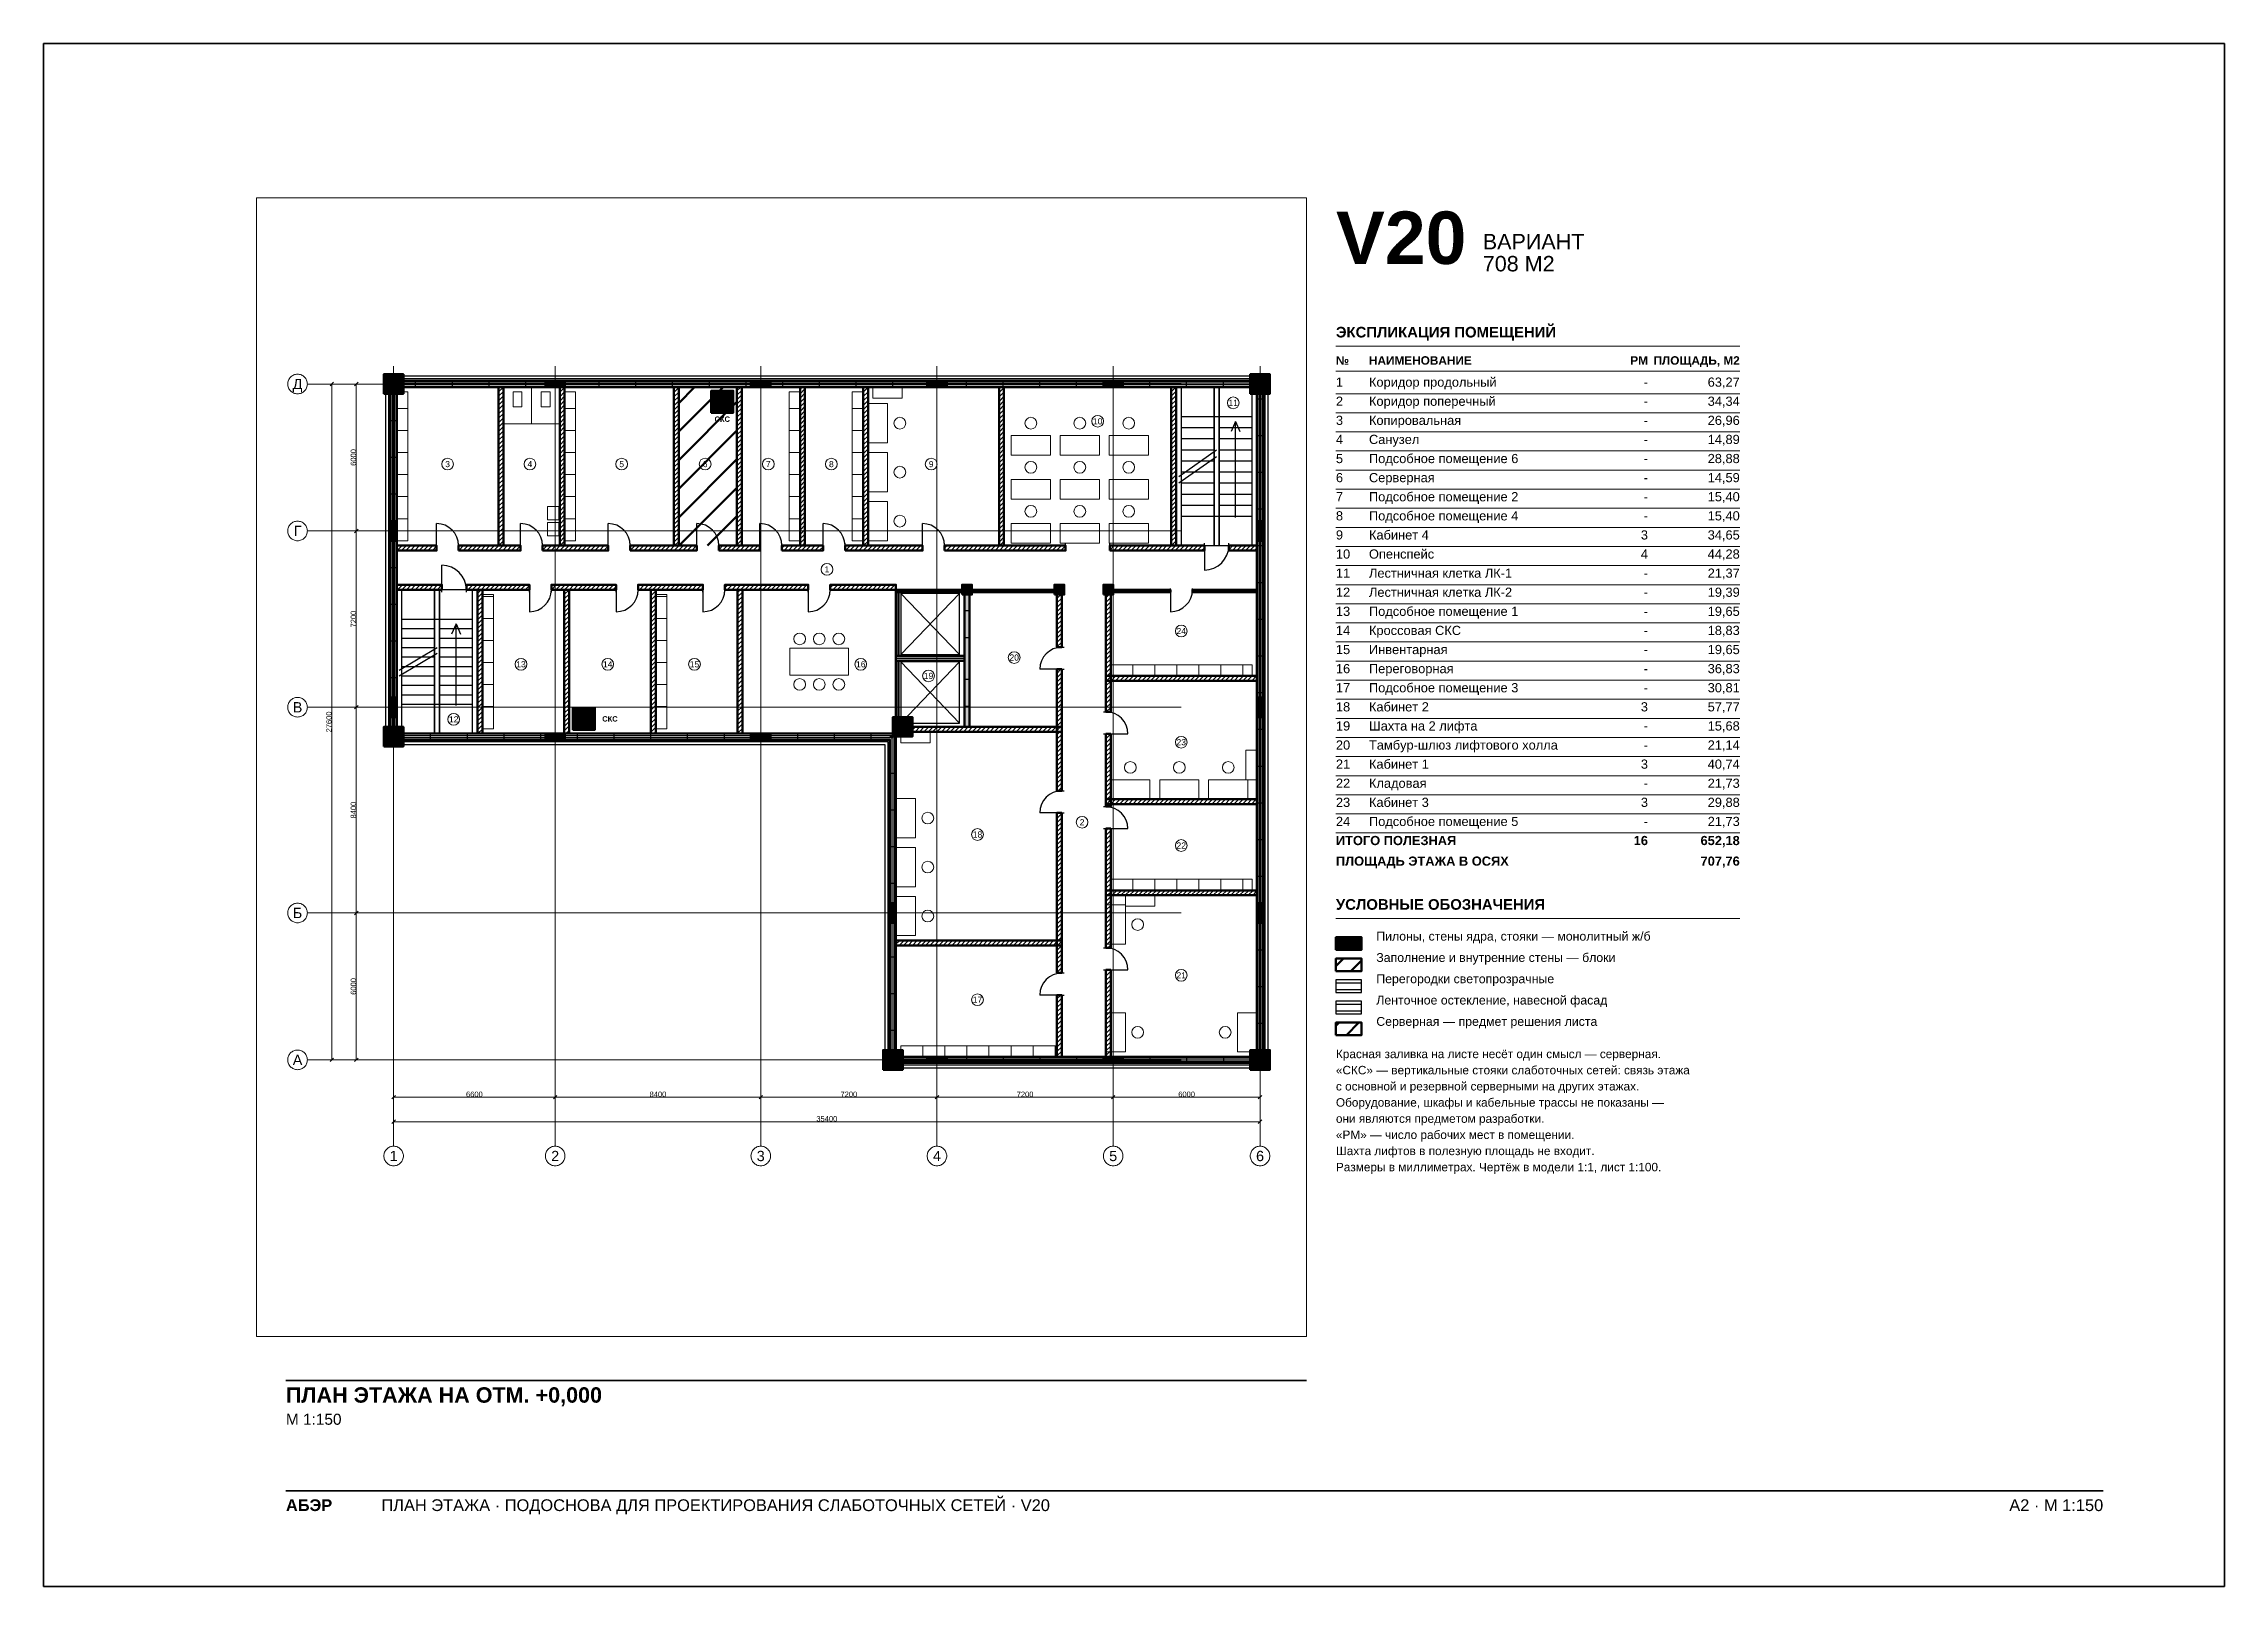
# Paper-space layout 'A2-1-100' of a CAD drawing. Header units: millimetres. Extents: x 0 to 594, y 0 to 420.
# The model-space entities are those that its viewports show. They can reach past a viewport. Long polylines and large blocks are cut down to what shows.
import ezdxf
from ezdxf.enums import TextEntityAlignment as Align

# ---------------------------------------------------------------- set-up
doc = ezdxf.new("R2010")
doc.units = ezdxf.units.MM
doc.linetypes.add('CENTER2', pattern=[2.541, 1.587, -0.318, 0.318, -0.318])
for name, color, linetype, lineweight in [('A-ANNO-LEGEND', 7, 'CONTINUOUS', 18), ('A-ANNO-NOTES', 8, 'CONTINUOUS', 13), ('A-ANNO-ROOM', 7, 'CONTINUOUS', 18), ('A-ANNO-TABLE', 7, 'CONTINUOUS', 18), ('A-DIMS', 8, 'CONTINUOUS', 13), ('A-DOOR', 3, 'CONTINUOUS', 25), ('A-ELEV', 7, 'CONTINUOUS', 25), ('A-FACADE-PANEL', 8, 'CONTINUOUS', 25), ('A-FURN', 8, 'CONTINUOUS', 18), ('A-GLAZ-RIBBON', 5, 'CONTINUOUS', 25), ('A-GRID', 8, 'CENTER2', 13), ('A-HATCH', 9, 'CONTINUOUS', 9), ('A-OUTLINE', 7, 'CONTINUOUS', 50), ('A-SANI', 8, 'CONTINUOUS', 18), ('A-STAIR', 7, 'CONTINUOUS', 25), ('A-TITLE', 7, 'CONTINUOUS', 35), ('A-VIEWPORT', 8, 'CONTINUOUS', 9), ('A-WALL-BLOCK', 9, 'CONTINUOUS', 50), ('A-WALL-GLASS', 4, 'CONTINUOUS', 25), ('A-WALL-RC', 7, 'CONTINUOUS', 50), ('E-SCS-RISER', 1, 'CONTINUOUS', 50), ('E-SERVER-ROOM', 1, 'CONTINUOUS', 50)]:
    doc.layers.add(name, color=color, linetype=linetype, lineweight=lineweight)
doc.styles.add('Arial', font='arial.ttf')
doc.styles.add('Arial-Bold', font='arialbd.ttf')
doc.styles.get("Standard").update_dxf_attribs({"font": 'arial.ttf'})

psp = doc.layouts.new('A2-1-100')

# ---------------------------------------------------------------- texts
at = {"layer": 'A-ANNO-LEGEND'}
for s, height, style, p in [('УСЛОВНЫЕ ОБОЗНАЧЕНИЯ', 2.9, 'Arial-Bold', (352, 184.2)), ('Пилоны, стены ядра, стояки — монолитный ж/б', 2.4, 'Arial', (363, 175.8)), ('Заполнение и внутренние стены — блоки', 2.4, 'Arial', (363, 170)), ('Перегородки светопрозрачные', 2.4, 'Arial', (363, 164.2)), ('Ленточное остекление, навесной фасад', 2.4, 'Arial', (363, 158.4)), ('Серверная — предмет решения листа', 2.4, 'Arial', (363, 152.6))]:
    psp.add_text(s, height=height, dxfattribs=dict(at, style=style)).set_placement(p)
at = {"layer": 'A-ANNO-NOTES', "style": 'Arial'}
for s, p in [('Красная заливка на листе несёт один смысл — серверная.', (352, 143.8)), ('«СКС» — вертикальные стояки слаботочных сетей: связь этажа', (352, 139.4)), ('с основной и резервной серверными на других этажах.', (352, 135)), ('Оборудование, шкафы и кабельные трассы не показаны —', (352, 130.6)), ('они являются предметом разработки.', (352, 126.2)), ('«РМ» — число рабочих мест в помещении.', (352, 121.8)), ('Шахта лифтов в полезную площадь не входит.', (352, 117.4)), ('Размеры в миллиметрах. Чертёж в модели 1:1, лист 1:100.', (352, 113))]:
    psp.add_text(s, height=2.3, dxfattribs=at).set_placement(p)
at = {"layer": 'A-ANNO-TABLE'}
for s, height, style, p in [('ЭКСПЛИКАЦИЯ ПОМЕЩЕНИЙ', 2.9, 'Arial-Bold', (352, 340)), ('№', 2.3, 'Arial-Bold', (352, 332.6)), ('НАИМЕНОВАНИЕ', 2.3, 'Arial-Bold', (361, 332.6)), ('1', 2.5, 'Arial', (352, 326.6)), ('Коридор продольный', 2.5, 'Arial', (361, 326.6)), ('2', 2.5, 'Arial', (352, 321.4)), ('Коридор поперечный', 2.5, 'Arial', (361, 321.4)), ('3', 2.5, 'Arial', (352, 316.2)), ('Копировальная', 2.5, 'Arial', (361, 316.2)), ('4', 2.5, 'Arial', (352, 311)), ('Санузел', 2.5, 'Arial', (361, 311)), ('5', 2.5, 'Arial', (352, 305.8)), ('6', 2.5, 'Arial', (352, 300.6)), ('Серверная', 2.5, 'Arial', (361, 300.6)), ('Подсобное помещение 6', 2.5, 'Arial', (361, 305.8)), ('7', 2.5, 'Arial', (352, 295.4)), ('Подсобное помещение 2', 2.5, 'Arial', (361, 295.4)), ('8', 2.5, 'Arial', (352, 290.2)), ('Подсобное помещение 4', 2.5, 'Arial', (361, 290.2)), ('9', 2.5, 'Arial', (352, 285)), ('Кабинет 4', 2.5, 'Arial', (361, 285)), ('10', 2.5, 'Arial', (352, 279.8)), ('Опенспейс', 2.5, 'Arial', (361, 279.8)), ('11', 2.5, 'Arial', (352, 274.6)), ('Лестничная клетка ЛК-1', 2.5, 'Arial', (361, 274.6)), ('12', 2.5, 'Arial', (352, 269.4)), ('Лестничная клетка ЛК-2', 2.5, 'Arial', (361, 269.4)), ('13', 2.5, 'Arial', (352, 264.2)), ('14', 2.5, 'Arial', (352, 259)), ('Подсобное помещение 1', 2.5, 'Arial', (361, 264.2)), ('Кроссовая СКС', 2.5, 'Arial', (361, 259)), ('15', 2.5, 'Arial', (352, 253.8)), ('Инвентарная', 2.5, 'Arial', (361, 253.8)), ('16', 2.5, 'Arial', (352, 248.6)), ('Переговорная', 2.5, 'Arial', (361, 248.6)), ('17', 2.5, 'Arial', (352, 243.4)), ('Подсобное помещение 3', 2.5, 'Arial', (361, 243.4)), ('18', 2.5, 'Arial', (352, 238.2)), ('Кабинет 2', 2.5, 'Arial', (361, 238.2)), ('19', 2.5, 'Arial', (352, 233)), ('Шахта на 2 лифта', 2.5, 'Arial', (361, 233)), ('20', 2.5, 'Arial', (352, 227.8)), ('Тамбур-шлюз лифтового холла', 2.5, 'Arial', (361, 227.8)), ('21', 2.5, 'Arial', (352, 222.6)), ('22', 2.5, 'Arial', (352, 217.4)), ('Кабинет 1', 2.5, 'Arial', (361, 222.6)), ('Кладовая', 2.5, 'Arial', (361, 217.4)), ('23', 2.5, 'Arial', (352, 212.2)), ('Кабинет 3', 2.5, 'Arial', (361, 212.2)), ('24', 2.5, 'Arial', (352, 207)), ('Подсобное помещение 5', 2.5, 'Arial', (361, 207)), ('ИТОГО ПОЛЕЗНАЯ', 2.5, 'Arial-Bold', (352, 201.8)), ('ПЛОЩАДЬ ЭТАЖА В ОСЯХ', 2.5, 'Arial-Bold', (352, 196.2))]:
    psp.add_text(s, height=height, dxfattribs=dict(at, style=style)).set_placement(p)
for s, height, style, p in [('РМ', 2.3, 'Arial-Bold', (437, 332.6)), ('ПЛОЩАДЬ, М2', 2.3, 'Arial-Bold', (462, 332.6)), ('-', 2.5, 'Arial', (437, 326.6)), ('63,27', 2.5, 'Arial', (462, 326.6)), ('-', 2.5, 'Arial', (437, 321.4)), ('34,34', 2.5, 'Arial', (462, 321.4)), ('-', 2.5, 'Arial', (437, 316.2)), ('26,96', 2.5, 'Arial', (462, 316.2)), ('-', 2.5, 'Arial', (437, 311)), ('14,89', 2.5, 'Arial', (462, 311)), ('-', 2.5, 'Arial', (437, 305.8)), ('28,88', 2.5, 'Arial', (462, 305.8)), ('14,59', 2.5, 'Arial', (462, 300.6)), ('-', 2.5, 'Arial', (437, 300.6)), ('15,40', 2.5, 'Arial', (462, 295.4)), ('-', 2.5, 'Arial', (437, 295.4)), ('-', 2.5, 'Arial', (437, 290.2)), ('15,40', 2.5, 'Arial', (462, 290.2)), ('3', 2.5, 'Arial', (437, 285)), ('34,65', 2.5, 'Arial', (462, 285)), ('4', 2.5, 'Arial', (437, 279.8)), ('44,28', 2.5, 'Arial', (462, 279.8)), ('-', 2.5, 'Arial', (437, 274.6)), ('21,37', 2.5, 'Arial', (462, 274.6)), ('-', 2.5, 'Arial', (437, 269.4)), ('19,39', 2.5, 'Arial', (462, 269.4)), ('-', 2.5, 'Arial', (437, 264.2)), ('19,65', 2.5, 'Arial', (462, 264.2)), ('18,83', 2.5, 'Arial', (462, 259)), ('-', 2.5, 'Arial', (437, 259)), ('19,65', 2.5, 'Arial', (462, 253.8)), ('-', 2.5, 'Arial', (437, 253.8)), ('-', 2.5, 'Arial', (437, 248.6)), ('36,83', 2.5, 'Arial', (462, 248.6)), ('-', 2.5, 'Arial', (437, 243.4)), ('30,81', 2.5, 'Arial', (462, 243.4)), ('3', 2.5, 'Arial', (437, 238.2)), ('57,77', 2.5, 'Arial', (462, 238.2)), ('-', 2.5, 'Arial', (437, 233)), ('15,68', 2.5, 'Arial', (462, 233)), ('-', 2.5, 'Arial', (437, 227.8)), ('21,14', 2.5, 'Arial', (462, 227.8)), ('3', 2.5, 'Arial', (437, 222.6)), ('40,74', 2.5, 'Arial', (462, 222.6)), ('21,73', 2.5, 'Arial', (462, 217.4)), ('3', 2.5, 'Arial', (437, 212.2)), ('-', 2.5, 'Arial', (437, 217.4)), ('29,88', 2.5, 'Arial', (462, 212.2)), ('-', 2.5, 'Arial', (437, 207)), ('21,73', 2.5, 'Arial', (462, 207)), ('16', 2.5, 'Arial-Bold', (437, 201.8)), ('652,18', 2.5, 'Arial-Bold', (462, 201.8)), ('707,76', 2.5, 'Arial-Bold', (462, 196.2))]:
    psp.add_text(s, height=height, dxfattribs=dict(at, style=style)).set_placement(p, align=Align.RIGHT)
at = {"layer": 'A-TITLE'}
for s, height, style, p in [('V20', 14.3, 'Arial-Bold', (352, 360)), ('ВАРИАНТ', 4.2, 'Arial', (392, 364)), ('708 М2', 4.2, 'Arial', (392, 358)), ('ПЛАН ЭТАЖА НА ОТМ. +0,000', 4.2, 'Arial-Bold', (66, 50)), ('М 1:150', 3, 'Arial', (66, 44)), ('ПЛАН ЭТАЖА · ПОДОСНОВА ДЛЯ ПРОЕКТИРОВАНИЯ СЛАБОТОЧНЫХ СЕТЕЙ · V20', 3.2, 'Arial', (92, 20.5)), ('АБЭР', 3.2, 'Arial-Bold', (66, 20.5))]:
    psp.add_text(s, height=height, dxfattribs=dict(at, style=style)).set_placement(p)
at = {"layer": 'A-TITLE', "style": 'Arial'}
psp.add_text('A2 · М 1:150', height=3.2, dxfattribs=at).set_placement((561, 20.5), align=Align.RIGHT)

msp = doc.modelspace()

# ---------------------------------------------------------------- texts
at = {"layer": 'A-ANNO-ROOM'}
for s, p in [('11', (34305, 26830)), ('10', (28766, 26080)), ('3', (2205, 24330)), ('4', (5568, 24330)), ('5', (9318, 24330)), ('6', (12728, 24330)), ('7', (15307, 24330)), ('8', (17885, 24330)), ('9', (21964, 24330)), ('1', (17705, 20030)), ('24', (32180, 17511)), ('13', (5205, 16155)), ('14', (8749, 16155)), ('15', (12292, 16155)), ('16', (19086, 16155)), ('20', (25355, 16430)), ('19', (21855, 15680)), ('12', (2455, 13905)), ('23', (32180, 12972)), ('2', (28130, 9705)), ('18', (23855, 9203)), ('22', (32180, 8753)), ('21', (32180, 3455)), ('17', (23855, 2455))]:
    msp.add_text(s, height=250, dxfattribs=at).set_placement(p, align=Align.MIDDLE_CENTER)
at = {"layer": 'A-DIMS'}
for s, p in [('6000', (-1645, 24600)), ('7200', (-1645, 18000)), ('27600', (-2645, 13800)), ('8400', (-1645, 10200)), ('6000', (-1645, 3000))]:
    msp.add_text(s, height=220, rotation=90, dxfattribs=at).set_placement(p, align=Align.MIDDLE_CENTER)
for s, p in [('6600', (3300, -1405)), ('8400', (10800, -1405)), ('7200', (18600, -1405)), ('7200', (25800, -1405)), ('6000', (32400, -1405)), ('35400', (17700, -2405))]:
    msp.add_text(s, height=220, dxfattribs=at).set_placement(p, align=Align.MIDDLE_CENTER)
at = {"layer": 'A-GRID'}
for s, p in [('Д', (-3925, 27600)), ('Г', (-3925, 21600)), ('В', (-3925, 14400)), ('Б', (-3925, 6000)), ('А', (-3925, 0)), ('1', (0, -3925)), ('2', (6600, -3925)), ('3', (15000, -3925)), ('4', (22200, -3925)), ('5', (29400, -3925)), ('6', (35400, -3925))]:
    msp.add_text(s, height=420, dxfattribs=at).set_placement(p, align=Align.MIDDLE_CENTER)
at = {"layer": 'E-SCS-RISER', "style": 'Arial-Bold'}
for p in [(13427, 26165), (8839, 13925)]:
    msp.add_text('СКС', height=220, dxfattribs=at).set_placement(p, align=Align.MIDDLE_CENTER)

# ---------------------------------------------------------------- hatches: boundary and pattern name
at = {"layer": 'A-HATCH'}
h = msp.add_hatch(dxfattribs=at)
h.set_pattern_fill('ANSI31', scale=40)
h.paths.add_polyline_path([(4288, 21000), (4488, 21000), (4488, 27475), (4488, 27475), (4288, 27475), (4288, 27475)])
h = msp.add_hatch(dxfattribs=at)
h.set_pattern_fill('ANSI31', scale=40)
h.paths.add_polyline_path([(6788, 21000), (6988, 21000), (6988, 27475), (6988, 27475), (6788, 27475), (6788, 27475)])
h = msp.add_hatch(dxfattribs=at)
h.set_pattern_fill('ANSI31', scale=40)
h.paths.add_polyline_path([(11448, 21000), (11648, 21000), (11648, 27475), (11648, 27475), (11448, 27475), (11448, 27475)])
h = msp.add_hatch(dxfattribs=at)
h.set_pattern_fill('ANSI31', scale=40)
h.paths.add_polyline_path([(14027, 21000), (14227, 21000), (14227, 27475), (14227, 27475), (14027, 27475), (14027, 27475)])
h = msp.add_hatch(dxfattribs=at)
h.set_pattern_fill('ANSI31', scale=40)
h.paths.add_polyline_path([(16605, 21000), (16805, 21000), (16805, 27475), (16805, 27475), (16605, 27475), (16605, 27475)])
h = msp.add_hatch(dxfattribs=at)
h.set_pattern_fill('ANSI31', scale=40)
h.paths.add_polyline_path([(19184, 21000), (19384, 21000), (19384, 27475), (19384, 27475), (19184, 27475), (19184, 27475)])
h = msp.add_hatch(dxfattribs=at)
h.set_pattern_fill('ANSI31', scale=40)
h.paths.add_polyline_path([(24736, 21000), (24936, 21000), (24936, 27475), (24936, 27475), (24736, 27475), (24736, 27475)])
h = msp.add_hatch(dxfattribs=at)
h.set_pattern_fill('ANSI31', scale=40)
h.paths.add_polyline_path([(31775, 21000), (31975, 21000), (31975, 27475), (31975, 27475), (31775, 27475), (31775, 27475)])
h = msp.add_hatch(dxfattribs=at)
h.set_pattern_fill('ANSI31', scale=40)
h.paths.add_polyline_path([(125, 20800), (125, 20800), (1756, 20800), (1756, 21000), (125, 21000), (125, 21000)])
h = msp.add_hatch(dxfattribs=at)
h.set_pattern_fill('ANSI31', scale=40)
h.paths.add_polyline_path([(2656, 20800), (5188, 20800), (5188, 21000), (2656, 21000)])
h = msp.add_hatch(dxfattribs=at)
h.set_pattern_fill('ANSI31', scale=40)
h.paths.add_polyline_path([(6088, 20800), (8768, 20800), (8768, 21000), (6088, 21000)])
h = msp.add_hatch(dxfattribs=at)
h.set_pattern_fill('ANSI31', scale=40)
h.paths.add_polyline_path([(9668, 20800), (12388, 20800), (12388, 21000), (9668, 21000)])
h = msp.add_hatch(dxfattribs=at)
h.set_pattern_fill('ANSI31', scale=40)
h.paths.add_polyline_path([(13288, 20800), (14966, 20800), (14966, 21000), (13288, 21000)])
h = msp.add_hatch(dxfattribs=at)
h.set_pattern_fill('ANSI31', scale=40)
h.paths.add_polyline_path([(15866, 20800), (17544, 20800), (17544, 21000), (15866, 21000)])
h = msp.add_hatch(dxfattribs=at)
h.set_pattern_fill('ANSI31', scale=40)
h.paths.add_polyline_path([(18444, 20800), (21610, 20800), (21610, 21000), (18444, 21000)])
h = msp.add_hatch(dxfattribs=at)
h.set_pattern_fill('ANSI31', scale=40)
h.paths.add_polyline_path([(22510, 20800), (27456, 20800), (27456, 21000), (22510, 21000)])
h = msp.add_hatch(dxfattribs=at)
h.set_pattern_fill('ANSI31', scale=40)
h.paths.add_polyline_path([(29256, 20800), (33125, 20800), (33125, 21000), (29256, 21000)])
h = msp.add_hatch(dxfattribs=at)
h.set_pattern_fill('ANSI31', scale=40)
h.paths.add_polyline_path([(34125, 20800), (35275, 20800), (35275, 20800), (35275, 21000), (35275, 21000), (34125, 21000)])
h = msp.add_hatch(dxfattribs=at)
h.set_pattern_fill('ANSI31', scale=40)
h.paths.add_polyline_path([(125, 19200), (125, 19200), (1975, 19200), (1975, 19400), (125, 19400), (125, 19400)])
h = msp.add_hatch(dxfattribs=at)
h.set_pattern_fill('ANSI31', scale=40)
h.paths.add_polyline_path([(2975, 19200), (5547, 19200), (5547, 19400), (2975, 19400)])
h = msp.add_hatch(dxfattribs=at)
h.set_pattern_fill('ANSI31', scale=40)
h.paths.add_polyline_path([(3425, 13325), (3625, 13325), (3625, 13325), (3625, 19200), (3425, 19200), (3425, 13325)])
h = msp.add_hatch(dxfattribs=at)
h.set_pattern_fill('ANSI31', scale=40)
h.paths.add_polyline_path([(6447, 19200), (9090, 19200), (9090, 19400), (6447, 19400)])
h = msp.add_hatch(dxfattribs=at)
h.set_pattern_fill('ANSI31', scale=40)
h.paths.add_polyline_path([(6969, 13325), (7169, 13325), (7169, 13325), (7169, 19200), (6969, 19200), (6969, 13325)])
h = msp.add_hatch(dxfattribs=at)
h.set_pattern_fill('ANSI31', scale=40)
h.paths.add_polyline_path([(9990, 19200), (12634, 19200), (12634, 19400), (9990, 19400)])
h = msp.add_hatch(dxfattribs=at)
h.set_pattern_fill('ANSI31', scale=40)
h.paths.add_polyline_path([(10512, 13325), (10712, 13325), (10712, 13325), (10712, 19200), (10512, 19200), (10512, 13325)])
h = msp.add_hatch(dxfattribs=at)
h.set_pattern_fill('ANSI31', scale=40)
h.paths.add_polyline_path([(13534, 19200), (16940, 19200), (16940, 19400), (13534, 19400)])
h = msp.add_hatch(dxfattribs=at)
h.set_pattern_fill('ANSI31', scale=40)
h.paths.add_polyline_path([(14056, 13325), (14256, 13325), (14256, 13325), (14256, 19200), (14056, 19200), (14056, 13325)])
h = msp.add_hatch(dxfattribs=at)
h.set_pattern_fill('ANSI31', scale=40)
h.paths.add_polyline_path([(17840, 19200), (20525, 19200), (20525, 19400), (17840, 19400)])
h = msp.add_hatch(dxfattribs=at)
h.set_pattern_fill('ANSI31', scale=40)
h.paths.add_polyline_path([(27100, 16850), (27300, 16850), (27300, 19200), (27100, 19200)])
h = msp.add_hatch(dxfattribs=at)
h.set_pattern_fill('ANSI31', scale=40)
h.paths.add_polyline_path([(29100, 14212), (29300, 14212), (29300, 19200), (29100, 19200)])
h = msp.add_hatch(dxfattribs=at)
h.set_pattern_fill('ANSI31', scale=40)
h.paths.add_polyline_path([(29300, 19100), (31738, 19100), (31738, 19200), (29300, 19200)])
h = msp.add_hatch(dxfattribs=at)
h.set_pattern_fill('ANSI31', scale=40)
h.paths.add_polyline_path([(32638, 19100), (35275, 19100), (35275, 19100), (35275, 19200), (35275, 19200), (32638, 19200)])
h = msp.add_hatch(dxfattribs=at)
h.set_pattern_fill('ANSI31', scale=40)
h.paths.add_polyline_path([(27100, 10986), (27300, 10986), (27300, 15950), (27100, 15950)])
h = msp.add_hatch(dxfattribs=at)
h.set_pattern_fill('ANSI31', scale=40)
h.paths.add_polyline_path([(29100, 15481), (35275, 15481), (35275, 15481), (35275, 15681), (35275, 15681), (29100, 15681)])
h = msp.add_hatch(dxfattribs=at)
h.set_pattern_fill('ANSI31', scale=40)
h.paths.add_polyline_path([(20525, 13400), (27300, 13400), (27300, 13600), (20525, 13600)])
h = msp.add_hatch(dxfattribs=at)
h.set_pattern_fill('ANSI31', scale=40)
h.paths.add_polyline_path([(29100, 10342), (29300, 10342), (29300, 13312), (29100, 13312)])
h = msp.add_hatch(dxfattribs=at)
h.set_pattern_fill('ANSI31', scale=40)
h.paths.add_polyline_path([(27100, 3549), (27300, 3549), (27300, 10086), (27100, 10086)])
h = msp.add_hatch(dxfattribs=at)
h.set_pattern_fill('ANSI31', scale=40)
h.paths.add_polyline_path([(29100, 10442), (35275, 10442), (35275, 10442), (35275, 10642), (35275, 10642), (29100, 10642)])
h = msp.add_hatch(dxfattribs=at)
h.set_pattern_fill('ANSI31', scale=40)
h.paths.add_polyline_path([(29100, 4574), (29300, 4574), (29300, 9442), (29100, 9442)])
h = msp.add_hatch(dxfattribs=at)
h.set_pattern_fill('ANSI31', scale=40)
h.paths.add_polyline_path([(29100, 6723), (35275, 6723), (35275, 6723), (35275, 6923), (35275, 6923), (29100, 6923)])
h = msp.add_hatch(dxfattribs=at)
h.set_pattern_fill('ANSI31', scale=40)
h.paths.add_polyline_path([(20525, 4673), (20525, 4673), (27300, 4673), (27300, 4873), (20525, 4873), (20525, 4873)])
h = msp.add_hatch(dxfattribs=at)
h.set_pattern_fill('ANSI31', scale=40)
h.paths.add_polyline_path([(29100, 125), (29300, 125), (29300, 125), (29300, 3674), (29100, 3674), (29100, 125)])
h = msp.add_hatch(dxfattribs=at)
h.set_pattern_fill('ANSI31', scale=40)
h.paths.add_polyline_path([(27100, 125), (27300, 125), (27300, 125), (27300, 2649), (27100, 2649), (27100, 125)])
at = {"layer": 'A-WALL-RC'}
h = msp.add_hatch(color=7, dxfattribs=at)
h.dxf.hatch_style = 1
h.paths.add_polyline_path([(-400, 27200), (400, 27200), (400, 28000), (-400, 28000)])
h = msp.add_hatch(color=7, dxfattribs=at)
h.dxf.hatch_style = 1
h.paths.add_polyline_path([(6200, 27475), (7000, 27475), (7000, 27725), (6200, 27725)])
h = msp.add_hatch(color=7, dxfattribs=at)
h.dxf.hatch_style = 1
h.paths.add_polyline_path([(14600, 27475), (15400, 27475), (15400, 27725), (14600, 27725)])
h = msp.add_hatch(color=7, dxfattribs=at)
h.dxf.hatch_style = 1
h.paths.add_polyline_path([(21800, 27475), (22600, 27475), (22600, 27725), (21800, 27725)])
h = msp.add_hatch(color=7, dxfattribs=at)
h.dxf.hatch_style = 1
h.paths.add_polyline_path([(29000, 27475), (29800, 27475), (29800, 27725), (29000, 27725)])
h = msp.add_hatch(color=7, dxfattribs=at)
h.dxf.hatch_style = 1
h.paths.add_polyline_path([(35000, 27200), (35800, 27200), (35800, 28000), (35000, 28000)])
h = msp.add_hatch(color=7, dxfattribs=at)
h.dxf.hatch_style = 1
h.paths.add_polyline_path([(-125, 21200), (125, 21200), (125, 22000), (-125, 22000)])
h = msp.add_hatch(color=7, dxfattribs=at)
h.dxf.hatch_style = 1
h.paths.add_polyline_path([(35275, 21200), (35525, 21200), (35525, 22000), (35275, 22000)])
h = msp.add_hatch(color=7, dxfattribs=at)
h.dxf.hatch_style = 1
h.paths.add_polyline_path([(20525, 19100), (23325, 19100), (23325, 19200), (20525, 19200)])
h = msp.add_hatch(color=7, dxfattribs=at)
h.dxf.hatch_style = 1
h.paths.add_polyline_path([(20525, 16500), (20625, 16500), (20625, 19100), (20525, 19100)])
h = msp.add_hatch(color=7, dxfattribs=at)
h.dxf.hatch_style = 1
h.paths.add_polyline_path([(23225, 19000), (23625, 19000), (23625, 19400), (23225, 19400)])
h = msp.add_hatch(color=7, dxfattribs=at)
h.dxf.hatch_style = 1
h.paths.add_polyline_path([(23325, 13600), (23525, 13600), (23525, 19200), (23325, 19200)])
h = msp.add_hatch(color=7, dxfattribs=at)
h.dxf.hatch_style = 1
h.paths.add_polyline_path([(23525, 19100), (27100, 19100), (27100, 19200), (23525, 19200)])
h = msp.add_hatch(color=7, dxfattribs=at)
h.dxf.hatch_style = 1
h.paths.add_polyline_path([(27000, 19000), (27400, 19000), (27400, 19400), (27000, 19400)])
h = msp.add_hatch(color=7, dxfattribs=at)
h.dxf.hatch_style = 1
h.paths.add_polyline_path([(29000, 19000), (29400, 19000), (29400, 19400), (29000, 19400)])
h = msp.add_hatch(color=7, dxfattribs=at)
h.dxf.hatch_style = 1
h.paths.add_polyline_path([(20525, 16300), (23325, 16300), (23325, 16500), (20525, 16500)])
h = msp.add_hatch(color=7, dxfattribs=at)
h.dxf.hatch_style = 1
h.paths.add_polyline_path([(20525, 13600), (20625, 13600), (20625, 16300), (20525, 16300)])
h = msp.add_hatch(color=7, dxfattribs=at)
h.dxf.hatch_style = 1
h.paths.add_polyline_path([(-125, 14000), (125, 14000), (125, 14800), (-125, 14800)])
h = msp.add_hatch(color=7, dxfattribs=at)
h.dxf.hatch_style = 1
h.paths.add_polyline_path([(35275, 14000), (35525, 14000), (35525, 14800), (35275, 14800)])
h = msp.add_hatch(color=7, dxfattribs=at)
h.dxf.hatch_style = 1
h.paths.add_polyline_path([(-400, 12800), (400, 12800), (400, 13600), (-400, 13600)])
h = msp.add_hatch(color=7, dxfattribs=at)
h.dxf.hatch_style = 1
h.paths.add_polyline_path([(20400, 13200), (21200, 13200), (21200, 14000), (20400, 14000)])
h = msp.add_hatch(color=7, dxfattribs=at)
h.dxf.hatch_style = 1
h.paths.add_polyline_path([(6200, 13075), (7000, 13075), (7000, 13325), (6200, 13325)])
h = msp.add_hatch(color=7, dxfattribs=at)
h.dxf.hatch_style = 1
h.paths.add_polyline_path([(14600, 13075), (15400, 13075), (15400, 13325), (14600, 13325)])
h = msp.add_hatch(color=7, dxfattribs=at)
h.dxf.hatch_style = 1
h.paths.add_polyline_path([(20275, 5600), (20525, 5600), (20525, 6400), (20275, 6400)])
h = msp.add_hatch(color=7, dxfattribs=at)
h.dxf.hatch_style = 1
h.paths.add_polyline_path([(35275, 5600), (35525, 5600), (35525, 6400), (35275, 6400)])
h = msp.add_hatch(color=7, dxfattribs=at)
h.dxf.hatch_style = 1
h.paths.add_polyline_path([(20000, -400), (20800, -400), (20800, 400), (20000, 400)])
h = msp.add_hatch(color=7, dxfattribs=at)
h.dxf.hatch_style = 1
h.paths.add_polyline_path([(21800, -125), (22600, -125), (22600, 125), (21800, 125)])
h = msp.add_hatch(color=7, dxfattribs=at)
h.dxf.hatch_style = 1
h.paths.add_polyline_path([(29000, -125), (29800, -125), (29800, 125), (29000, 125)])
h = msp.add_hatch(color=7, dxfattribs=at)
h.dxf.hatch_style = 1
h.paths.add_polyline_path([(35000, -400), (35800, -400), (35800, 400), (35000, 400)])
at = {"layer": 'E-SCS-RISER'}
h = msp.add_hatch(color=7, dxfattribs=at)
h.dxf.hatch_style = 1
h.paths.add_polyline_path([(12977, 26425), (13877, 26425), (13877, 27325), (12977, 27325)])
h = msp.add_hatch(color=7, dxfattribs=at)
h.dxf.hatch_style = 1
h.paths.add_polyline_path([(7319, 13475), (8219, 13475), (8219, 14375), (7319, 14375)])
at = {"layer": 'E-SERVER-ROOM'}
h = msp.add_hatch(dxfattribs=at)
h.set_pattern_fill('ANSI31', scale=260)
h.paths.add_polyline_path([(11648, 21000), (14027, 21000), (14027, 27475), (11648, 27475)])

# ---------------------------------------------------------------- linework, layer by layer
at = {"layer": 'A-ANNO-ROOM'}
for centre in [(34305, 26830), (28766, 26080), (2205, 24330), (5568, 24330), (9318, 24330), (12728, 24330), (15307, 24330), (17885, 24330), (21964, 24330), (17705, 20030), (32180, 17511), (5205, 16155), (8749, 16155), (12292, 16155), (19086, 16155), (25355, 16430), (21855, 15680), (2455, 13905), (32180, 12972), (28130, 9705), (23855, 9203), (32180, 8753), (32180, 3455), (23855, 2455)]:
    msp.add_circle(centre, 240, dxfattribs=at)
at = {"layer": 'A-DIMS'}
for p, q in [((-2596, 27529), (-2454, 27671)), ((-1596, 27529), (-1454, 27671)), ((-2525, 0), (-2525, 27600)), ((-1525, 21600), (-1525, 27600)), ((-1596, 21529), (-1454, 21671)), ((-1596, 21529), (-1454, 21671)), ((-1525, 14400), (-1525, 21600)), ((-1596, 14329), (-1454, 14471)), ((-1596, 14329), (-1454, 14471)), ((-1525, 6000), (-1525, 14400)), ((-1596, 5929), (-1454, 6071)), ((-1596, 5929), (-1454, 6071)), ((-1525, 0), (-1525, 6000)), ((-2596, -71), (-2454, 71)), ((-1596, -71), (-1454, 71)), ((-71, -1596), (71, -1454)), ((0, -1525), (6600, -1525)), ((6529, -1596), (6671, -1454)), ((6529, -1596), (6671, -1454)), ((6600, -1525), (15000, -1525)), ((14929, -1596), (15071, -1454)), ((14929, -1596), (15071, -1454)), ((15000, -1525), (22200, -1525)), ((22129, -1596), (22271, -1454)), ((22129, -1596), (22271, -1454)), ((22200, -1525), (29400, -1525)), ((29329, -1596), (29471, -1454)), ((29329, -1596), (29471, -1454)), ((29400, -1525), (35400, -1525)), ((35329, -1596), (35471, -1454)), ((-71, -2596), (71, -2454)), ((0, -2525), (35400, -2525)), ((35329, -2596), (35471, -2454))]:
    msp.add_line(p, q, dxfattribs=at)
at = {"layer": 'A-DOOR'}
for p, q in [((1756, 21000), (1756, 21900)), ((5188, 21000), (5188, 21900)), ((8768, 21000), (8768, 21900)), ((12388, 21000), (12388, 21900)), ((14966, 21000), (14966, 21900)), ((17544, 21000), (17544, 21900)), ((21610, 21000), (21610, 21900)), ((1756, 20900), (1756, 21100)), ((2656, 20900), (2656, 21100)), ((5188, 20900), (5188, 21100)), ((6088, 20900), (6088, 21100)), ((8768, 20900), (8768, 21100)), ((9668, 20900), (9668, 21100)), ((12388, 20900), (12388, 21100)), ((13288, 20900), (13288, 21100)), ((14966, 20900), (14966, 21100)), ((15866, 20900), (15866, 21100)), ((17544, 20900), (17544, 21100)), ((18444, 20900), (18444, 21100)), ((21610, 20900), (21610, 21100)), ((22510, 20900), (22510, 21100)), ((27456, 20900), (27456, 21100)), ((29256, 20900), (29256, 21100)), ((33125, 20900), (33125, 21100)), ((33125, 21000), (33125, 20000)), ((34125, 20900), (34125, 21100)), ((1975, 19200), (1975, 20200)), ((1975, 19100), (1975, 19300)), ((2975, 19100), (2975, 19300)), ((5547, 19100), (5547, 19300)), ((5547, 19200), (5547, 18300)), ((6447, 19100), (6447, 19300)), ((9090, 19100), (9090, 19300)), ((9090, 19200), (9090, 18300)), ((9990, 19100), (9990, 19300)), ((12634, 19100), (12634, 19300)), ((12634, 19200), (12634, 18300)), ((13534, 19100), (13534, 19300)), ((16940, 19100), (16940, 19300)), ((16940, 19200), (16940, 18300)), ((17840, 19100), (17840, 19300)), ((31738, 19150), (31738, 19250)), ((31738, 19200), (31738, 18300)), ((32638, 19150), (32638, 19250)), ((23325, 18350), (23525, 18350)), ((23325, 17250), (23525, 17250)), ((27200, 16850), (27400, 16850)), ((23325, 15550), (23525, 15550)), ((27300, 15950), (26400, 15950)), ((27200, 15950), (27400, 15950)), ((23325, 14450), (23525, 14450)), ((29000, 14212), (29200, 14212)), ((29000, 13312), (29200, 13312)), ((29100, 13312), (30000, 13312)), ((27200, 10986), (27400, 10986)), ((27300, 10086), (26400, 10086)), ((27200, 10086), (27400, 10086)), ((29000, 10342), (29200, 10342)), ((29000, 9442), (29200, 9442)), ((29100, 9442), (30000, 9442)), ((29000, 4574), (29200, 4574)), ((29000, 3674), (29200, 3674)), ((29100, 3674), (30000, 3674)), ((27200, 3549), (27400, 3549)), ((27300, 2649), (26400, 2649)), ((27200, 2649), (27400, 2649))]:
    msp.add_line(p, q, dxfattribs=at)
for centre, radius, start, end in [((1756, 21000), 900, 0, 90), ((5188, 21000), 900, 0, 90), ((8768, 21000), 900, 0, 90), ((12388, 21000), 900, 0, 90), ((14966, 21000), 900, 0, 90), ((17544, 21000), 900, 0, 90), ((21610, 21000), 900, 0, 90), ((33125, 21000), 1000, -90, 0), ((1975, 19200), 1000, 0, 90), ((5547, 19200), 900, -90, 0), ((9090, 19200), 900, -90, 0), ((12634, 19200), 900, -90, 0), ((16940, 19200), 900, -90, 0), ((31738, 19200), 900, -90, 0), ((27300, 15950), 900, 90, 180), ((29100, 13312), 900, 0, 90), ((27300, 10086), 900, 90, 180), ((29100, 9442), 900, 0, 90), ((29100, 3674), 900, 0, 90), ((27300, 2649), 900, 90, 180)]:
    msp.add_arc(centre, radius, start, end, dxfattribs=at)
at = {"layer": 'A-ELEV'}
for p, q in [((20725, 16550), (23125, 19050)), ((20725, 19050), (23125, 16550)), ((20525, 16400), (23325, 16400)), ((20725, 13750), (23125, 16250)), ((20725, 16250), (23125, 13750))]:
    msp.add_line(p, q, dxfattribs=at)
for points in [[(20725, 16550), (23125, 16550), (23125, 19050), (20725, 19050)], [(20725, 13750), (23125, 13750), (23125, 16250), (20725, 16250)]]:
    msp.add_lwpolyline(points, close=True, dxfattribs=at)
at = {"layer": 'A-FACADE-PANEL'}
for points in [[(35725, 27925), (-325, 27925), (-325, 12875), (20075, 12875), (20075, -325), (35725, -325)], [(35605, 27805), (-205, 27805), (-205, 12995), (20195, 12995), (20195, -205), (35605, -205)]]:
    msp.add_lwpolyline(points, close=True, dxfattribs=at)
at = {"layer": 'A-FURN'}
for p, q in [((125, 26600), (575, 26600)), ((6988, 26600), (7438, 26600)), ((16155, 26600), (16605, 26600)), ((18734, 26600), (19184, 26600)), ((125, 25700), (575, 25700)), ((6988, 25700), (7438, 25700)), ((16155, 25700), (16605, 25700)), ((18734, 25700), (19184, 25700)), ((125, 24800), (575, 24800)), ((6988, 24800), (7438, 24800)), ((16155, 24800), (16605, 24800)), ((18734, 24800), (19184, 24800)), ((125, 23900), (575, 23900)), ((6988, 23900), (7438, 23900)), ((16155, 23900), (16605, 23900)), ((18734, 23900), (19184, 23900)), ((125, 23000), (575, 23000)), ((6988, 23000), (7438, 23000)), ((16155, 23000), (16605, 23000)), ((18734, 23000), (19184, 23000)), ((125, 22100), (575, 22100)), ((6988, 22100), (7438, 22100)), ((16155, 22100), (16605, 22100)), ((18734, 22100), (19184, 22100)), ((3625, 18925), (4075, 18925)), ((10712, 18925), (11162, 18925)), ((3625, 18025), (4075, 18025)), ((10712, 18025), (11162, 18025)), ((3625, 17125), (4075, 17125)), ((10712, 17125), (11162, 17125)), ((3625, 16225), (4075, 16225)), ((10712, 16225), (11162, 16225)), ((30200, 15681), (30200, 16131)), ((31100, 15681), (31100, 16131)), ((32000, 15681), (32000, 16131)), ((32900, 15681), (32900, 16131)), ((33800, 15681), (33800, 16131)), ((34700, 15681), (34700, 16131)), ((3625, 15325), (4075, 15325)), ((10712, 15325), (11162, 15325)), ((3625, 14425), (4075, 14425)), ((10712, 14425), (11162, 14425)), ((30200, 6923), (30200, 7373)), ((31100, 6923), (31100, 7373)), ((32000, 6923), (32000, 7373)), ((32900, 6923), (32900, 7373)), ((33800, 6923), (33800, 7373)), ((34700, 6923), (34700, 7373)), ((21625, 125), (21625, 575)), ((22525, 125), (22525, 575)), ((23425, 125), (23425, 575)), ((24325, 125), (24325, 575)), ((25225, 125), (25225, 575)), ((26125, 125), (26125, 575)), ((27025, 125), (27025, 575))]:
    msp.add_line(p, q, dxfattribs=at)
for points in [[(125, 21200), (575, 21200), (575, 27275), (125, 27275)], [(6988, 21200), (7438, 21200), (7438, 27275), (6988, 27275)], [(16155, 21200), (16605, 21200), (16605, 27275), (16155, 27275)], [(18734, 21200), (19184, 21200), (19184, 27275), (18734, 27275)], [(19384, 25200), (20184, 25200), (20184, 26800), (19384, 26800)], [(19584, 27025), (20784, 27025), (20784, 27475), (19584, 27475)], [(25236, 24700), (26836, 24700), (26836, 25500), (25236, 25500)], [(27236, 24700), (28836, 24700), (28836, 25500), (27236, 25500)], [(29236, 24700), (30836, 24700), (30836, 25500), (29236, 25500)], [(19384, 23200), (20184, 23200), (20184, 24800), (19384, 24800)], [(25236, 22900), (26836, 22900), (26836, 23700), (25236, 23700)], [(27236, 22900), (28836, 22900), (28836, 23700), (27236, 23700)], [(29236, 22900), (30836, 22900), (30836, 23700), (29236, 23700)], [(19384, 21200), (20184, 21200), (20184, 22800), (19384, 22800)], [(25236, 21100), (26836, 21100), (26836, 21900), (25236, 21900)], [(27236, 21100), (28836, 21100), (28836, 21900), (27236, 21900)], [(29236, 21100), (30836, 21100), (30836, 21900), (29236, 21900)], [(3625, 13525), (4075, 13525), (4075, 19000), (3625, 19000)], [(10712, 13525), (11162, 13525), (11162, 19000), (10712, 19000)], [(16190, 15712), (18590, 15712), (18590, 16812), (16190, 16812)], [(29300, 15681), (35075, 15681), (35075, 16131), (29300, 16131)], [(20725, 12950), (21925, 12950), (21925, 13400), (20725, 13400)], [(34825, 11442), (35275, 11442), (35275, 12642), (34825, 12642)], [(29300, 10642), (30900, 10642), (30900, 11442), (29300, 11442)], [(31300, 10642), (32900, 10642), (32900, 11442), (31300, 11442)], [(33300, 10642), (34900, 10642), (34900, 11442), (33300, 11442)], [(20525, 9073), (21325, 9073), (21325, 10673), (20525, 10673)], [(20525, 7073), (21325, 7073), (21325, 8673), (20525, 8673)], [(29300, 6923), (35075, 6923), (35075, 7373), (29300, 7373)], [(20525, 5073), (21325, 5073), (21325, 6673), (20525, 6673)], [(29100, 4725), (29900, 4725), (29900, 6325), (29100, 6325)], [(29900, 6273), (31100, 6273), (31100, 6723), (29900, 6723)], [(29100, 325), (29900, 325), (29900, 1925), (29100, 1925)], [(34475, 325), (35275, 325), (35275, 1925), (34475, 1925)], [(20725, 125), (27100, 125), (27100, 575), (20725, 575)]]:
    msp.add_lwpolyline(points, close=True, dxfattribs=at)
for centre in [(20684, 26000), (26036, 26000), (28036, 26000), (30036, 26000), (20684, 24000), (26036, 24200), (28036, 24200), (30036, 24200), (26036, 22400), (28036, 22400), (30036, 22400), (20684, 22000), (16590, 17192), (17390, 17192), (18190, 17192), (16590, 15332), (17390, 15332), (18190, 15332), (30100, 11942), (32100, 11942), (34100, 11942), (21825, 9873), (21825, 7873), (21825, 5873), (30400, 5525), (30400, 1125), (33975, 1125)]:
    msp.add_circle(centre, 240, dxfattribs=at)
at = {"layer": 'A-GLAZ-RIBBON'}
for p, q in [((35400, 27640), (0, 27640)), ((900, 27475), (900, 27725)), ((2400, 27475), (2400, 27725)), ((3900, 27475), (3900, 27725)), ((5400, 27475), (5400, 27725)), ((6900, 27475), (6900, 27725)), ((8400, 27475), (8400, 27725)), ((9900, 27475), (9900, 27725)), ((11400, 27475), (11400, 27725)), ((12900, 27475), (12900, 27725)), ((14400, 27475), (14400, 27725)), ((15900, 27475), (15900, 27725)), ((17400, 27475), (17400, 27725)), ((18900, 27475), (18900, 27725)), ((20400, 27475), (20400, 27725)), ((21900, 27475), (21900, 27725)), ((23400, 27475), (23400, 27725)), ((24900, 27475), (24900, 27725)), ((26400, 27475), (26400, 27725)), ((27900, 27475), (27900, 27725)), ((29400, 27475), (29400, 27725)), ((30900, 27475), (30900, 27725)), ((32400, 27475), (32400, 27725)), ((33900, 27475), (33900, 27725)), ((35400, 27475), (35400, 27725)), ((125, 27600), (-125, 27600)), ((-40, 27600), (-40, 13200)), ((35400, 27560), (0, 27560)), ((40, 27600), (40, 13200)), ((35275, 27000), (35525, 27000)), ((35360, 0), (35360, 27600)), ((35440, 0), (35440, 27600)), ((125, 26100), (-125, 26100)), ((35275, 25500), (35525, 25500)), ((125, 24600), (-125, 24600)), ((35275, 24000), (35525, 24000)), ((125, 23100), (-125, 23100)), ((35275, 22500), (35525, 22500)), ((125, 21600), (-125, 21600)), ((35275, 21000), (35525, 21000)), ((125, 20100), (-125, 20100)), ((35275, 19500), (35525, 19500)), ((125, 18600), (-125, 18600)), ((35275, 18000), (35525, 18000)), ((125, 17100), (-125, 17100)), ((35275, 16500), (35525, 16500)), ((125, 15600), (-125, 15600)), ((35275, 15000), (35525, 15000)), ((125, 14100), (-125, 14100)), ((35275, 13500), (35525, 13500)), ((0, 13325), (0, 13075)), ((0, 13240), (20400, 13240)), ((0, 13160), (20400, 13160)), ((1500, 13325), (1500, 13075)), ((3000, 13325), (3000, 13075)), ((4500, 13325), (4500, 13075)), ((6000, 13325), (6000, 13075)), ((7500, 13325), (7500, 13075)), ((9000, 13325), (9000, 13075)), ((10500, 13325), (10500, 13075)), ((12000, 13325), (12000, 13075)), ((13500, 13325), (13500, 13075)), ((15000, 13325), (15000, 13075)), ((16500, 13325), (16500, 13075)), ((18000, 13325), (18000, 13075)), ((19500, 13325), (19500, 13075)), ((20525, 13200), (20275, 13200)), ((20360, 13200), (20360, 0)), ((20440, 13200), (20440, 0)), ((20525, 11700), (20275, 11700)), ((35275, 12000), (35525, 12000)), ((20525, 10200), (20275, 10200)), ((35275, 10500), (35525, 10500)), ((35275, 9000), (35525, 9000)), ((20525, 8700), (20275, 8700)), ((20525, 7200), (20275, 7200)), ((35275, 7500), (35525, 7500)), ((20525, 5700), (20275, 5700)), ((35275, 6000), (35525, 6000)), ((35275, 4500), (35525, 4500)), ((20525, 4200), (20275, 4200)), ((20525, 2700), (20275, 2700)), ((35275, 3000), (35525, 3000)), ((20525, 1200), (20275, 1200)), ((35275, 1500), (35525, 1500)), ((20400, 125), (20400, -125)), ((20400, 40), (35400, 40)), ((21900, 125), (21900, -125)), ((23400, 125), (23400, -125)), ((24900, 125), (24900, -125)), ((26400, 125), (26400, -125)), ((27900, 125), (27900, -125)), ((29400, 125), (29400, -125)), ((30900, 125), (30900, -125)), ((32400, 125), (32400, -125)), ((33900, 125), (33900, -125)), ((35275, 0), (35525, 0)), ((35400, 125), (35400, -125)), ((20400, -40), (35400, -40))]:
    msp.add_line(p, q, dxfattribs=at)
at = {"layer": 'A-GRID'}
for p, q in [((0, -3525), (0, 28325)), ((6600, -3525), (6600, 28325)), ((15000, -3525), (15000, 28325)), ((22200, -3525), (22200, 28325)), ((29400, -3525), (29400, 28325)), ((35400, -3525), (35400, 28325)), ((-3525, 27600), (36125, 27600)), ((-3525, 21600), (36125, 21600)), ((-3525, 14400), (36125, 14400)), ((-3525, 6000), (36125, 6000)), ((-3525, 0), (36125, 0))]:
    msp.add_line(p, q, dxfattribs=at)
for centre in [(-3925, 27600), (-3925, 21600), (-3925, 14400), (-3925, 6000), (-3925, 0), (0, -3925), (6600, -3925), (15000, -3925), (22200, -3925), (29400, -3925), (35400, -3925)]:
    msp.add_circle(centre, 400, dxfattribs=at)
at = {"layer": 'A-OUTLINE'}
for points in [[(35525, 27725), (-125, 27725), (-125, 13075), (20275, 13075), (20275, -125), (35525, -125)], [(35275, 27475), (125, 27475), (125, 13325), (20525, 13325), (20525, 125), (35275, 125)]]:
    msp.add_lwpolyline(points, close=True, dxfattribs=at)
at = {"layer": 'A-SANI'}
for points in [[(4488, 25975), (5638, 25975), (5638, 27475), (4488, 27475)], [(4883, 26675), (5243, 26675), (5243, 27275), (4883, 27275)], [(5638, 25975), (6788, 25975), (6788, 27475), (5638, 27475)], [(6033, 26675), (6393, 26675), (6393, 27275), (6033, 27275)], [(6288, 22050), (6748, 22050), (6748, 22600), (6288, 22600)], [(6288, 21400), (6748, 21400), (6748, 21950), (6288, 21950)]]:
    msp.add_lwpolyline(points, close=True, dxfattribs=at)
at = {"layer": 'A-STAIR'}
for p, q in [((32175, 26275), (33525, 26275)), ((32175, 26275), (35075, 26275)), ((33725, 26275), (35075, 26275)), ((34400, 26075), (34220, 25655)), ((34400, 22150), (34400, 26075)), ((34400, 26075), (34580, 25655)), ((32175, 25822), (33525, 25822)), ((32175, 25369), (33525, 25369)), ((33725, 25822), (35075, 25822)), ((33725, 25369), (35075, 25369)), ((32075, 23830), (33625, 24917)), ((32075, 23558), (33625, 24645)), ((32175, 24917), (33525, 24917)), ((32175, 24464), (33525, 24464)), ((33725, 24917), (35075, 24917)), ((33725, 24464), (35075, 24464)), ((32175, 24011), (33525, 24011)), ((32175, 23558), (33525, 23558)), ((33725, 24011), (35075, 24011)), ((33725, 23558), (35075, 23558)), ((32175, 23106), (33525, 23106)), ((32175, 22653), (33525, 22653)), ((33725, 23106), (35075, 23106)), ((33725, 22653), (35075, 22653)), ((32175, 22200), (35075, 22200)), ((325, 18000), (1675, 18000)), ((325, 18000), (3225, 18000)), ((1875, 18000), (3225, 18000)), ((325, 17614), (1675, 17614)), ((325, 17228), (1675, 17228)), ((1875, 17614), (3225, 17614)), ((1875, 17228), (3225, 17228)), ((2550, 17800), (2370, 17380)), ((2550, 14475), (2550, 17800)), ((2550, 17800), (2730, 17380)), ((225, 15915), (1775, 16842)), ((225, 15683), (1775, 16610)), ((325, 16842), (1675, 16842)), ((325, 16456), (1675, 16456)), ((325, 16069), (1675, 16069)), ((1875, 16842), (3225, 16842)), ((1875, 16456), (3225, 16456)), ((1875, 16069), (3225, 16069)), ((325, 15683), (1675, 15683)), ((325, 15297), (1675, 15297)), ((1875, 15683), (3225, 15683)), ((1875, 15297), (3225, 15297)), ((325, 14911), (1675, 14911)), ((325, 14525), (3225, 14525)), ((1875, 14911), (3225, 14911))]:
    msp.add_line(p, q, dxfattribs=at)
for points in [[(32175, 21000), (33525, 21000), (33525, 27475), (32175, 27475)], [(33525, 21000), (33725, 21000), (33725, 27475), (33525, 27475)], [(33725, 21000), (35075, 21000), (35075, 27475), (33725, 27475)], [(325, 13325), (1675, 13325), (1675, 19200), (325, 19200)], [(1675, 13325), (1875, 13325), (1875, 19200), (1675, 19200)], [(1875, 13325), (3225, 13325), (3225, 19200), (1875, 19200)]]:
    msp.add_lwpolyline(points, close=True, dxfattribs=at)
at = {"layer": 'A-WALL-BLOCK'}
for points in [[(4288, 21000), (4488, 21000), (4488, 27475), (4488, 27475), (4288, 27475), (4288, 27475)], [(6788, 21000), (6988, 21000), (6988, 27475), (6988, 27475), (6788, 27475), (6788, 27475)], [(11448, 21000), (11648, 21000), (11648, 27475), (11648, 27475), (11448, 27475), (11448, 27475)], [(14027, 21000), (14227, 21000), (14227, 27475), (14227, 27475), (14027, 27475), (14027, 27475)], [(16605, 21000), (16805, 21000), (16805, 27475), (16805, 27475), (16605, 27475), (16605, 27475)], [(19184, 21000), (19384, 21000), (19384, 27475), (19384, 27475), (19184, 27475), (19184, 27475)], [(24736, 21000), (24936, 21000), (24936, 27475), (24936, 27475), (24736, 27475), (24736, 27475)], [(31775, 21000), (31975, 21000), (31975, 27475), (31975, 27475), (31775, 27475), (31775, 27475)], [(125, 20800), (125, 20800), (1756, 20800), (1756, 21000), (125, 21000), (125, 21000)], [(2656, 20800), (5188, 20800), (5188, 21000), (2656, 21000)], [(6088, 20800), (8768, 20800), (8768, 21000), (6088, 21000)], [(9668, 20800), (12388, 20800), (12388, 21000), (9668, 21000)], [(13288, 20800), (14966, 20800), (14966, 21000), (13288, 21000)], [(15866, 20800), (17544, 20800), (17544, 21000), (15866, 21000)], [(18444, 20800), (21610, 20800), (21610, 21000), (18444, 21000)], [(22510, 20800), (27456, 20800), (27456, 21000), (22510, 21000)], [(29256, 20800), (33125, 20800), (33125, 21000), (29256, 21000)], [(34125, 20800), (35275, 20800), (35275, 20800), (35275, 21000), (35275, 21000), (34125, 21000)], [(125, 19200), (125, 19200), (1975, 19200), (1975, 19400), (125, 19400), (125, 19400)], [(2975, 19200), (5547, 19200), (5547, 19400), (2975, 19400)], [(3425, 13325), (3625, 13325), (3625, 13325), (3625, 19200), (3425, 19200), (3425, 13325)], [(6447, 19200), (9090, 19200), (9090, 19400), (6447, 19400)], [(6969, 13325), (7169, 13325), (7169, 13325), (7169, 19200), (6969, 19200), (6969, 13325)], [(9990, 19200), (12634, 19200), (12634, 19400), (9990, 19400)], [(10512, 13325), (10712, 13325), (10712, 13325), (10712, 19200), (10512, 19200), (10512, 13325)], [(13534, 19200), (16940, 19200), (16940, 19400), (13534, 19400)], [(14056, 13325), (14256, 13325), (14256, 13325), (14256, 19200), (14056, 19200), (14056, 13325)], [(17840, 19200), (20525, 19200), (20525, 19400), (17840, 19400)], [(27100, 16850), (27300, 16850), (27300, 19200), (27100, 19200)], [(29100, 14212), (29300, 14212), (29300, 19200), (29100, 19200)], [(29300, 19100), (31738, 19100), (31738, 19200), (29300, 19200)], [(32638, 19100), (35275, 19100), (35275, 19100), (35275, 19200), (35275, 19200), (32638, 19200)], [(27100, 10986), (27300, 10986), (27300, 15950), (27100, 15950)], [(29100, 15481), (35275, 15481), (35275, 15481), (35275, 15681), (35275, 15681), (29100, 15681)], [(20525, 13400), (27300, 13400), (27300, 13600), (20525, 13600)], [(29100, 10342), (29300, 10342), (29300, 13312), (29100, 13312)], [(27100, 3549), (27300, 3549), (27300, 10086), (27100, 10086)], [(29100, 10442), (35275, 10442), (35275, 10442), (35275, 10642), (35275, 10642), (29100, 10642)], [(29100, 4574), (29300, 4574), (29300, 9442), (29100, 9442)], [(29100, 6723), (35275, 6723), (35275, 6723), (35275, 6923), (35275, 6923), (29100, 6923)], [(20525, 4673), (20525, 4673), (27300, 4673), (27300, 4873), (20525, 4873), (20525, 4873)], [(29100, 125), (29300, 125), (29300, 125), (29300, 3674), (29100, 3674), (29100, 125)], [(27100, 125), (27300, 125), (27300, 125), (27300, 2649), (27100, 2649), (27100, 125)]]:
    msp.add_lwpolyline(points, close=True, dxfattribs=at)
at = {"layer": 'A-WALL-RC'}
for points in [[(-400, 27200), (400, 27200), (400, 28000), (-400, 28000)], [(6200, 27475), (7000, 27475), (7000, 27725), (6200, 27725)], [(14600, 27475), (15400, 27475), (15400, 27725), (14600, 27725)], [(21800, 27475), (22600, 27475), (22600, 27725), (21800, 27725)], [(29000, 27475), (29800, 27475), (29800, 27725), (29000, 27725)], [(35000, 27200), (35800, 27200), (35800, 28000), (35000, 28000)], [(-125, 21200), (125, 21200), (125, 22000), (-125, 22000)], [(35275, 21200), (35525, 21200), (35525, 22000), (35275, 22000)], [(20525, 19100), (23325, 19100), (23325, 19200), (20525, 19200)], [(20525, 16500), (20625, 16500), (20625, 19100), (20525, 19100)], [(23225, 19000), (23625, 19000), (23625, 19400), (23225, 19400)], [(23325, 13600), (23525, 13600), (23525, 19200), (23325, 19200)], [(23525, 19100), (27100, 19100), (27100, 19200), (23525, 19200)], [(27000, 19000), (27400, 19000), (27400, 19400), (27000, 19400)], [(29000, 19000), (29400, 19000), (29400, 19400), (29000, 19400)], [(20525, 16300), (23325, 16300), (23325, 16500), (20525, 16500)], [(20525, 13600), (20625, 13600), (20625, 16300), (20525, 16300)], [(-125, 14000), (125, 14000), (125, 14800), (-125, 14800)], [(35275, 14000), (35525, 14000), (35525, 14800), (35275, 14800)], [(-400, 12800), (400, 12800), (400, 13600), (-400, 13600)], [(20400, 13200), (21200, 13200), (21200, 14000), (20400, 14000)], [(6200, 13075), (7000, 13075), (7000, 13325), (6200, 13325)], [(14600, 13075), (15400, 13075), (15400, 13325), (14600, 13325)], [(20275, 5600), (20525, 5600), (20525, 6400), (20275, 6400)], [(35275, 5600), (35525, 5600), (35525, 6400), (35275, 6400)], [(20000, -400), (20800, -400), (20800, 400), (20000, 400)], [(21800, -125), (22600, -125), (22600, 125), (21800, 125)], [(29000, -125), (29800, -125), (29800, 125), (29000, 125)], [(35000, -400), (35800, -400), (35800, 400), (35000, 400)]]:
    msp.add_lwpolyline(points, close=True, dxfattribs=at)
at = {"layer": 'E-SCS-RISER'}
for points in [[(12977, 26425), (13877, 26425), (13877, 27325), (12977, 27325)], [(7319, 13475), (8219, 13475), (8219, 14375), (7319, 14375)]]:
    msp.add_lwpolyline(points, close=True, dxfattribs=at)

msp.set_redraw_order([(e.dxf.handle, doc.entitydb.next_handle()) for e in msp.query("TEXT MTEXT ATTDEF DIMENSION ARC_DIMENSION")])  # texts and dimensions are drawn at this point

# ---------------------------------------------------------------- hatches: boundary and pattern name
at = {"layer": 'A-WALL-BLOCK'}
h = psp.add_hatch(dxfattribs=at)
h.set_pattern_fill('ANSI31', scale=1.2)
h.paths.add_polyline_path([(352, 167.5), (359, 167.5), (359, 170.9), (352, 170.9)])
at = {"layer": 'A-WALL-RC'}
h = psp.add_hatch(color=7, dxfattribs=at)
h.dxf.hatch_style = 1
h.paths.add_polyline_path([(352, 173.3), (359, 173.3), (359, 176.7), (352, 176.7)])
at = {"layer": 'E-SERVER-ROOM'}
h = psp.add_hatch(dxfattribs=at)
h.set_pattern_fill('ANSI31', scale=1.2)
h.paths.add_polyline_path([(352, 150.1), (359, 150.1), (359, 153.5), (352, 153.5)])

# ---------------------------------------------------------------- linework, layer by layer
at = {"layer": 'A-ANNO-LEGEND'}
psp.add_line((352, 181.8), (462, 181.8), dxfattribs=at)
at = {"layer": 'A-ANNO-NOTES'}
for p, q in [((352, 324.7), (462, 324.7)), ((352, 319.5), (462, 319.5)), ((352, 314.3), (462, 314.3)), ((352, 309.1), (462, 309.1)), ((352, 303.9), (462, 303.9)), ((352, 298.7), (462, 298.7)), ((352, 293.5), (462, 293.5)), ((352, 288.3), (462, 288.3)), ((352, 283.1), (462, 283.1)), ((352, 277.9), (462, 277.9)), ((352, 272.7), (462, 272.7)), ((352, 267.5), (462, 267.5)), ((352, 262.3), (462, 262.3)), ((352, 257.1), (462, 257.1)), ((352, 251.9), (462, 251.9)), ((352, 246.7), (462, 246.7)), ((352, 241.5), (462, 241.5)), ((352, 236.3), (462, 236.3)), ((352, 231.1), (462, 231.1)), ((352, 225.9), (462, 225.9)), ((352, 220.7), (462, 220.7)), ((352, 215.5), (462, 215.5)), ((352, 210.3), (462, 210.3)), ((352, 205.1), (462, 205.1))]:
    psp.add_line(p, q, dxfattribs=at)
at = {"layer": 'A-ANNO-TABLE'}
for p, q in [((352, 337.6), (462, 337.6)), ((352, 330.8), (462, 330.8)), ((352, 205.1), (462, 205.1))]:
    psp.add_line(p, q, dxfattribs=at)
at = {"layer": 'A-GLAZ-RIBBON'}
for p, q in [((352, 158.5), (359, 158.5)), ((352, 156.7), (359, 156.7))]:
    psp.add_line(p, q, dxfattribs=at)
psp.add_lwpolyline([(352, 155.9), (359, 155.9), (359, 159.3), (352, 159.3)], close=True, dxfattribs=at)
at = {"layer": 'A-TITLE'}
for p, q in [((66, 56), (344, 56)), ((66, 26), (561, 26))]:
    psp.add_line(p, q, dxfattribs=at)
psp.add_lwpolyline([(0, 0), (594, 0), (594, 420), (0, 420)], close=True, dxfattribs=at)
at = {"layer": 'A-WALL-BLOCK'}
psp.add_lwpolyline([(352, 167.5), (359, 167.5), (359, 170.9), (352, 170.9)], close=True, dxfattribs=at)
at = {"layer": 'A-WALL-GLASS'}
for p, q in [((352, 164.3), (359, 164.3)), ((352, 162.5), (359, 162.5))]:
    psp.add_line(p, q, dxfattribs=at)
psp.add_lwpolyline([(352, 161.7), (359, 161.7), (359, 165.1), (352, 165.1)], close=True, dxfattribs=at)
at = {"layer": 'A-WALL-RC'}
psp.add_lwpolyline([(352, 173.3), (359, 173.3), (359, 176.7), (352, 176.7)], close=True, dxfattribs=at)
at = {"layer": 'E-SERVER-ROOM'}
psp.add_lwpolyline([(352, 150.1), (359, 150.1), (359, 153.5), (352, 153.5)], close=True, dxfattribs=at)

psp.set_redraw_order([(e.dxf.handle, doc.entitydb.next_handle()) for e in psp.query("TEXT MTEXT ATTDEF DIMENSION ARC_DIMENSION")])  # texts and dimensions are drawn at this point

# ---------------------------------------------------------------- viewports
at = {"layer": 'A-VIEWPORT'}
psp.add_viewport(center=(201, 223), size=(286, 310), view_center_point=(15850, 11950), view_height=46500, dxfattribs=at)

doc.saveas('drawing.dxf')
